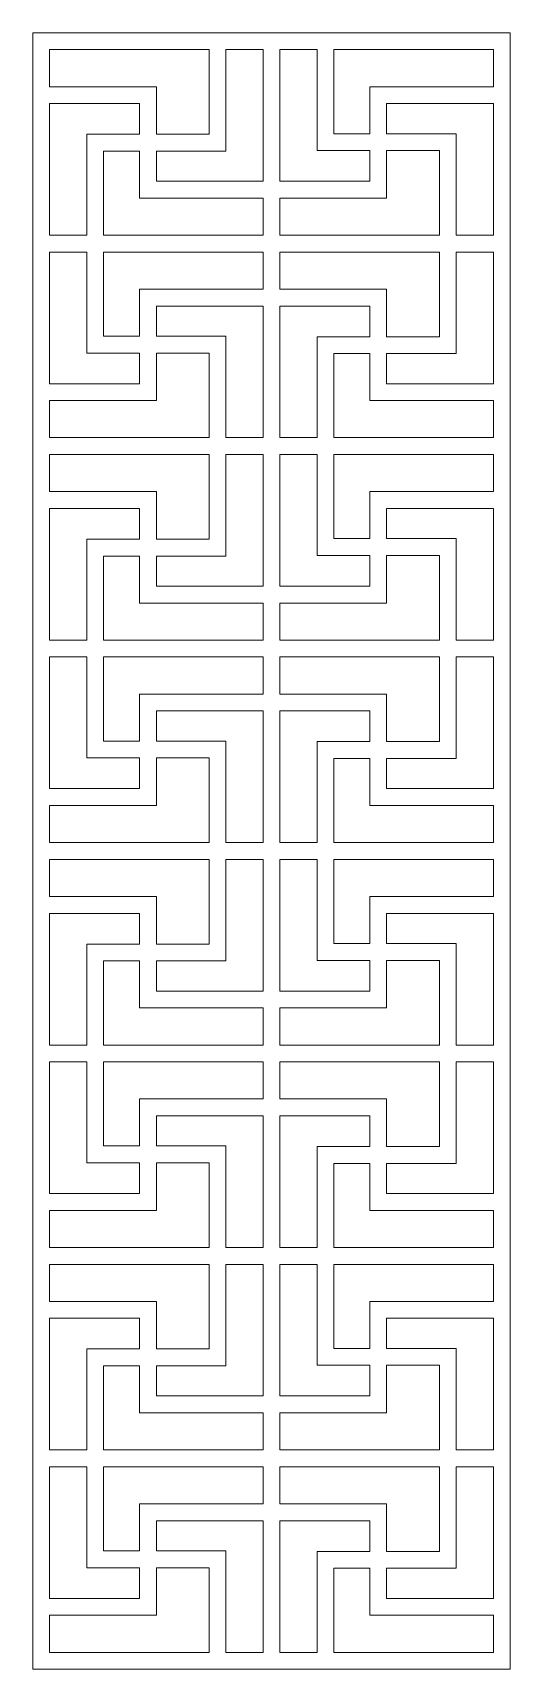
# Model space of a CAD drawing. Header units: centimetres. Extents: x -5.3 to 3.9, y -15.8 to 15.9.
import ezdxf

# ---------------------------------------------------------------- set-up
doc = ezdxf.new("R2010")
doc.units = ezdxf.units.CM
doc.header["$MEASUREMENT"] = 0
doc.layers.add('layer 1', color=7, linetype='Continuous')

msp = doc.modelspace()

# ---------------------------------------------------------------- linework, layer by layer
at = {"layer": 'layer 1', "color": 242, "lineweight": 9}
for points, knots in [([(-5.34996, -15.78353), (-5.34996, -5.22773), (-5.34996, 5.32808), (-5.34996, 15.88389), (-5.34996, 15.88389), (-2.27051, 15.88389), (0.80895, 15.88389), (3.88841, 15.88389), (3.88841, 15.88389), (3.88841, 5.32808), (3.88841, -5.22773), (3.88841, -15.78353), (3.88841, -15.78353), (0.80895, -15.78353), (-2.27051, -15.78353), (-5.34996, -15.78353)], [0, 0, 0, 0, 0.2, 0.2, 0.2, 0.2, 0.4, 0.4, 0.4, 0.4, 0.6, 0.6, 0.6, 0.6, 1, 1, 1, 1]), ([(-1.93795, 15.55763), (-1.93795, 15.55763), (-1.93795, 13.91984), (-1.93795, 13.91984), (-1.93795, 13.91984), (-1.93795, 13.91984), (-2.9588, 13.91984), (-2.9588, 13.91984), (-2.9588, 13.91984), (-2.9588, 13.91984), (-2.9588, 14.83985), (-2.9588, 14.83985), (-2.9588, 14.83985), (-2.9588, 14.83985), (-2.9588, 14.83985), (-2.9588, 14.83985), (-2.9588, 14.83985), (-3.62542, 14.83985), (-4.35323, 14.83985), (-5.0237, 14.83985), (-5.0237, 14.83985), (-5.0237, 14.83985), (-5.0237, 15.55763), (-5.0237, 15.55763), (-5.0237, 15.55763), (-5.0237, 15.55763), (-1.93795, 15.55763), (-1.93795, 15.55763)], [0, 0, 0, 0, 0.125, 0.125, 0.125, 0.125, 0.25, 0.25, 0.25, 0.25, 0.375, 0.375, 0.375, 0.375, 0.5, 0.5, 0.5, 0.5, 0.625, 0.625, 0.625, 0.625, 0.75, 0.75, 0.75, 0.75, 1, 1, 1, 1]), ([(-0.89391, 13.01028), (-0.89391, 13.01028), (-0.89391, 15.55763), (-0.89391, 15.55763), (-0.89391, 15.55763), (-0.89391, 15.55763), (-1.61168, 15.55763), (-1.61168, 15.55763), (-1.61168, 15.55763), (-1.61168, 14.92058), (-1.61168, 14.22659), (-1.61168, 13.59358), (-1.61168, 13.59358), (-1.61168, 13.59358), (-2.9588, 13.59358), (-2.9588, 13.59358), (-2.9588, 13.59358), (-2.9588, 13.59358), (-2.9588, 13.01028), (-2.9588, 13.01028), (-2.9588, 13.01028), (-2.9588, 13.01028), (-0.89391, 13.01028), (-0.89391, 13.01028)], [0, 0, 0, 0, 0.14285714, 0.14285714, 0.14285714, 0.14285714, 0.28571429, 0.28571429, 0.28571429, 0.28571429, 0.42857143, 0.42857143, 0.42857143, 0.42857143, 0.57142857, 0.57142857, 0.57142857, 0.57142857, 0.71428571, 0.71428571, 0.71428571, 0.71428571, 1, 1, 1, 1]), ([(-0.56764, 13.01028), (-0.56764, 13.01028), (-0.56764, 15.55763), (-0.56764, 15.55763), (-0.56764, 15.55763), (-0.56764, 15.55763), (0.15013, 15.55763), (0.15013, 15.55763), (0.15013, 15.55763), (0.15013, 14.92405), (0.15013, 14.23354), (0.15013, 13.60403), (0.15013, 13.60403), (0.15013, 13.60403), (1.17099, 13.60403), (1.17099, 13.60403), (1.17099, 13.60403), (1.17099, 13.60403), (1.17099, 13.01028), (1.17099, 13.01028), (1.17099, 13.01028), (1.17099, 13.01028), (-0.56764, 13.01028), (-0.56764, 13.01028)], [0, 0, 0, 0, 0.14285714, 0.14285714, 0.14285714, 0.14285714, 0.28571429, 0.28571429, 0.28571429, 0.28571429, 0.42857143, 0.42857143, 0.42857143, 0.42857143, 0.57142857, 0.57142857, 0.57142857, 0.57142857, 0.71428571, 0.71428571, 0.71428571, 0.71428571, 1, 1, 1, 1]), ([(0.4764, 15.55763), (0.4764, 15.55763), (0.4764, 13.93029), (0.4764, 13.93029), (0.4764, 13.93029), (0.4764, 13.93029), (1.17099, 13.93029), (1.17099, 13.93029), (1.17099, 13.93029), (1.17099, 13.93029), (1.17099, 14.83738), (1.17099, 14.83738), (1.17099, 14.83738), (1.17099, 14.83738), (1.17099, 14.83985), (1.17099, 14.83985), (1.17099, 14.83985), (1.17099, 14.83985), (3.56215, 14.83985), (3.56215, 14.83985), (3.56215, 14.83985), (3.56215, 14.83985), (3.56215, 15.55763), (3.56215, 15.55763), (3.56215, 15.55763), (3.56215, 15.55763), (0.4764, 15.55763), (0.4764, 15.55763)], [0, 0, 0, 0, 0.125, 0.125, 0.125, 0.125, 0.25, 0.25, 0.25, 0.25, 0.375, 0.375, 0.375, 0.375, 0.5, 0.5, 0.5, 0.5, 0.625, 0.625, 0.625, 0.625, 0.75, 0.75, 0.75, 0.75, 1, 1, 1, 1]), ([(-5.0237, 11.96625), (-4.78444, 11.96625), (-4.54518, 11.96625), (-4.30592, 11.96625), (-4.30592, 11.96625), (-4.30592, 12.59982), (-4.30592, 13.29033), (-4.30592, 13.91984), (-4.30592, 13.91984), (-4.30592, 13.91984), (-3.28506, 13.91984), (-3.28506, 13.91984), (-3.28506, 13.91984), (-3.28506, 13.91984), (-3.28506, 14.51359), (-3.28506, 14.51359), (-3.28506, 14.51359), (-3.28506, 14.51359), (-5.0237, 14.51359), (-5.0237, 14.51359), (-5.0237, 14.51359), (-5.0237, 14.51359), (-5.0237, 11.96625), (-5.0237, 11.96625)], [0, 0, 0, 0, 0.14285714, 0.14285714, 0.14285714, 0.14285714, 0.28571429, 0.28571429, 0.28571429, 0.28571429, 0.42857143, 0.42857143, 0.42857143, 0.42857143, 0.57142857, 0.57142857, 0.57142857, 0.57142857, 0.71428571, 0.71428571, 0.71428571, 0.71428571, 1, 1, 1, 1]), ([(2.84437, 11.96625), (3.08363, 11.96625), (3.32289, 11.96625), (3.56215, 11.96625), (3.56215, 11.96625), (3.56215, 11.96625), (3.56215, 14.51359), (3.56215, 14.51359), (3.56215, 14.51359), (3.56215, 14.51359), (1.49725, 14.51359), (1.49725, 14.51359), (1.49725, 14.51359), (1.49725, 14.51359), (1.49725, 13.93029), (1.49725, 13.93029), (1.49725, 13.93029), (1.49725, 13.93029), (2.84437, 13.93029), (2.84437, 13.93029), (2.84437, 13.93029), (2.84437, 13.29728), (2.84437, 12.60329), (2.84437, 11.96625)], [0, 0, 0, 0, 0.14285714, 0.14285714, 0.14285714, 0.14285714, 0.28571429, 0.28571429, 0.28571429, 0.28571429, 0.42857143, 0.42857143, 0.42857143, 0.42857143, 0.57142857, 0.57142857, 0.57142857, 0.57142857, 0.71428571, 0.71428571, 0.71428571, 0.71428571, 1, 1, 1, 1]), ([(-3.97966, 11.96625), (-2.95107, 11.96625), (-1.92249, 11.96625), (-0.89391, 11.96625), (-0.89391, 11.96625), (-0.89391, 11.96625), (-0.89391, 12.68402), (-0.89391, 12.68402), (-0.89391, 12.68402), (-0.89391, 12.68402), (-3.28506, 12.68402), (-3.28506, 12.68402), (-3.28506, 12.68402), (-3.28506, 12.68402), (-3.28506, 12.68649), (-3.28506, 12.68649), (-3.28506, 12.68649), (-3.28506, 12.68649), (-3.28506, 13.59358), (-3.28506, 13.59358), (-3.28506, 13.59358), (-3.28506, 13.59358), (-3.97966, 13.59358), (-3.97966, 13.59358), (-3.97966, 13.59358), (-3.97966, 13.59358), (-3.97966, 11.96625), (-3.97966, 11.96625)], [0, 0, 0, 0, 0.125, 0.125, 0.125, 0.125, 0.25, 0.25, 0.25, 0.25, 0.375, 0.375, 0.375, 0.375, 0.5, 0.5, 0.5, 0.5, 0.625, 0.625, 0.625, 0.625, 0.75, 0.75, 0.75, 0.75, 1, 1, 1, 1]), ([(-0.56764, 11.96625), (0.46094, 11.96625), (1.48952, 11.96625), (2.51811, 11.96625), (2.51811, 11.96625), (2.51811, 11.96625), (2.51811, 13.60403), (2.51811, 13.60403), (2.51811, 13.60403), (2.51811, 13.60403), (1.49725, 13.60403), (1.49725, 13.60403), (1.49725, 13.60403), (1.49725, 13.60403), (1.49725, 12.68402), (1.49725, 12.68402), (1.49725, 12.68402), (1.49725, 12.68402), (1.49725, 12.68402), (1.49725, 12.68402), (1.49725, 12.68402), (0.83063, 12.68402), (0.10282, 12.68402), (-0.56764, 12.68402), (-0.56764, 12.68402), (-0.56764, 12.68402), (-0.56764, 11.96625), (-0.56764, 11.96625)], [0, 0, 0, 0, 0.125, 0.125, 0.125, 0.125, 0.25, 0.25, 0.25, 0.25, 0.375, 0.375, 0.375, 0.375, 0.5, 0.5, 0.5, 0.5, 0.625, 0.625, 0.625, 0.625, 0.75, 0.75, 0.75, 0.75, 1, 1, 1, 1]), ([(-5.0237, 11.63998), (-4.78444, 11.63998), (-4.54518, 11.63998), (-4.30592, 11.63998), (-4.30592, 11.63998), (-4.30592, 11.0064), (-4.30592, 10.3159), (-4.30592, 9.68639), (-4.30592, 9.68639), (-4.30592, 9.68639), (-3.28506, 9.68639), (-3.28506, 9.68639), (-3.28506, 9.68639), (-3.28506, 9.68639), (-3.28506, 9.09264), (-3.28506, 9.09264), (-3.28506, 9.09264), (-3.28506, 9.09264), (-5.0237, 9.09264), (-5.0237, 9.09264), (-5.0237, 9.09264), (-5.0237, 9.09264), (-5.0237, 11.63998), (-5.0237, 11.63998)], [0, 0, 0, 0, 0.14285714, 0.14285714, 0.14285714, 0.14285714, 0.28571429, 0.28571429, 0.28571429, 0.28571429, 0.42857143, 0.42857143, 0.42857143, 0.42857143, 0.57142857, 0.57142857, 0.57142857, 0.57142857, 0.71428571, 0.71428571, 0.71428571, 0.71428571, 1, 1, 1, 1]), ([(-3.97966, 11.63998), (-2.95107, 11.63998), (-1.92249, 11.63998), (-0.89391, 11.63998), (-0.89391, 11.63998), (-0.89391, 11.63998), (-0.89391, 10.92221), (-0.89391, 10.92221), (-0.89391, 10.92221), (-0.89391, 10.92221), (-3.28506, 10.92221), (-3.28506, 10.92221), (-3.28506, 10.92221), (-3.28506, 10.92221), (-3.28506, 10.91974), (-3.28506, 10.91974), (-3.28506, 10.91974), (-3.28506, 10.91974), (-3.28506, 10.01265), (-3.28506, 10.01265), (-3.28506, 10.01265), (-3.28506, 10.01265), (-3.97966, 10.01265), (-3.97966, 10.01265), (-3.97966, 10.01265), (-3.97966, 10.01265), (-3.97966, 11.63998), (-3.97966, 11.63998)], [0, 0, 0, 0, 0.125, 0.125, 0.125, 0.125, 0.25, 0.25, 0.25, 0.25, 0.375, 0.375, 0.375, 0.375, 0.5, 0.5, 0.5, 0.5, 0.625, 0.625, 0.625, 0.625, 0.75, 0.75, 0.75, 0.75, 1, 1, 1, 1]), ([(-0.56764, 11.63998), (0.46094, 11.63998), (1.48952, 11.63998), (2.51811, 11.63998), (2.51811, 11.63998), (2.51811, 11.63998), (2.51811, 10.00219), (2.51811, 10.00219), (2.51811, 10.00219), (2.51811, 10.00219), (1.49725, 10.00219), (1.49725, 10.00219), (1.49725, 10.00219), (1.49725, 10.00219), (1.49725, 10.9222), (1.49725, 10.9222), (1.49725, 10.9222), (1.49725, 10.9222), (1.49725, 10.92221), (1.49725, 10.92221), (1.49725, 10.92221), (0.83063, 10.92221), (0.10282, 10.92221), (-0.56764, 10.92221), (-0.56764, 10.92221), (-0.56764, 10.92221), (-0.56764, 11.63998), (-0.56764, 11.63998)], [0, 0, 0, 0, 0.125, 0.125, 0.125, 0.125, 0.25, 0.25, 0.25, 0.25, 0.375, 0.375, 0.375, 0.375, 0.5, 0.5, 0.5, 0.5, 0.625, 0.625, 0.625, 0.625, 0.75, 0.75, 0.75, 0.75, 1, 1, 1, 1]), ([(2.84437, 11.63998), (3.08363, 11.63998), (3.32289, 11.63998), (3.56215, 11.63998), (3.56215, 11.63998), (3.56215, 11.63998), (3.56215, 9.09264), (3.56215, 9.09264), (3.56215, 9.09264), (3.56215, 9.09264), (1.49725, 9.09264), (1.49725, 9.09264), (1.49725, 9.09264), (1.49725, 9.09264), (1.49725, 9.67593), (1.49725, 9.67593), (1.49725, 9.67593), (1.49725, 9.67593), (2.84437, 9.67593), (2.84437, 9.67593), (2.84437, 9.67593), (2.84437, 10.30894), (2.84437, 11.00293), (2.84437, 11.63998)], [0, 0, 0, 0, 0.14285714, 0.14285714, 0.14285714, 0.14285714, 0.28571429, 0.28571429, 0.28571429, 0.28571429, 0.42857143, 0.42857143, 0.42857143, 0.42857143, 0.57142857, 0.57142857, 0.57142857, 0.57142857, 0.71428571, 0.71428571, 0.71428571, 0.71428571, 1, 1, 1, 1]), ([(-1.61168, 8.0486), (-1.37243, 8.0486), (-1.13317, 8.0486), (-0.89391, 8.0486), (-0.89391, 8.0486), (-0.89391, 8.0486), (-0.89391, 10.59594), (-0.89391, 10.59594), (-0.89391, 10.59594), (-0.89391, 10.59594), (-2.9588, 10.59594), (-2.9588, 10.59594), (-2.9588, 10.59594), (-2.9588, 10.59594), (-2.9588, 10.01265), (-2.9588, 10.01265), (-2.9588, 10.01265), (-2.9588, 10.01265), (-1.61168, 10.01265), (-1.61168, 10.01265), (-1.61168, 10.01265), (-1.61168, 9.37964), (-1.61168, 8.68565), (-1.61168, 8.0486)], [0, 0, 0, 0, 0.14285714, 0.14285714, 0.14285714, 0.14285714, 0.28571429, 0.28571429, 0.28571429, 0.28571429, 0.42857143, 0.42857143, 0.42857143, 0.42857143, 0.57142857, 0.57142857, 0.57142857, 0.57142857, 0.71428571, 0.71428571, 0.71428571, 0.71428571, 1, 1, 1, 1]), ([(-0.56764, 8.0486), (-0.32838, 8.0486), (-0.08913, 8.0486), (0.15013, 8.0486), (0.15013, 8.0486), (0.15013, 8.68218), (0.15013, 9.37269), (0.15013, 10.00219), (0.15013, 10.00219), (0.15013, 10.00219), (1.17099, 10.00219), (1.17099, 10.00219), (1.17099, 10.00219), (1.17099, 10.00219), (1.17099, 10.59594), (1.17099, 10.59594), (1.17099, 10.59594), (1.17099, 10.59594), (-0.56764, 10.59594), (-0.56764, 10.59594), (-0.56764, 10.59594), (-0.56764, 10.59594), (-0.56764, 8.0486), (-0.56764, 8.0486)], [0, 0, 0, 0, 0.14285714, 0.14285714, 0.14285714, 0.14285714, 0.28571429, 0.28571429, 0.28571429, 0.28571429, 0.42857143, 0.42857143, 0.42857143, 0.42857143, 0.57142857, 0.57142857, 0.57142857, 0.57142857, 0.71428571, 0.71428571, 0.71428571, 0.71428571, 1, 1, 1, 1]), ([(-5.0237, 8.0486), (-3.99512, 8.0486), (-2.96653, 8.0486), (-1.93795, 8.0486), (-1.93795, 8.0486), (-1.93795, 8.0486), (-1.93795, 9.68639), (-1.93795, 9.68639), (-1.93795, 9.68639), (-1.93795, 9.68639), (-2.9588, 9.68639), (-2.9588, 9.68639), (-2.9588, 9.68639), (-2.9588, 9.68639), (-2.9588, 8.76638), (-2.9588, 8.76638), (-2.9588, 8.76638), (-2.9588, 8.76638), (-2.9588, 8.76638), (-2.9588, 8.76638), (-2.9588, 8.76638), (-3.62542, 8.76638), (-4.35323, 8.76638), (-5.0237, 8.76638), (-5.0237, 8.76638), (-5.0237, 8.76638), (-5.0237, 8.0486), (-5.0237, 8.0486)], [0, 0, 0, 0, 0.125, 0.125, 0.125, 0.125, 0.25, 0.25, 0.25, 0.25, 0.375, 0.375, 0.375, 0.375, 0.5, 0.5, 0.5, 0.5, 0.625, 0.625, 0.625, 0.625, 0.75, 0.75, 0.75, 0.75, 1, 1, 1, 1]), ([(0.4764, 8.0486), (1.50498, 8.0486), (2.53356, 8.0486), (3.56215, 8.0486), (3.56215, 8.0486), (3.56215, 8.0486), (3.56215, 8.76638), (3.56215, 8.76638), (3.56215, 8.76638), (3.56215, 8.76638), (1.17099, 8.76638), (1.17099, 8.76638), (1.17099, 8.76638), (1.17099, 8.76638), (1.17099, 8.76884), (1.17099, 8.76884), (1.17099, 8.76884), (1.17099, 8.76884), (1.17099, 9.67593), (1.17099, 9.67593), (1.17099, 9.67593), (1.17099, 9.67593), (0.4764, 9.67593), (0.4764, 9.67593), (0.4764, 9.67593), (0.4764, 9.67593), (0.4764, 8.0486), (0.4764, 8.0486)], [0, 0, 0, 0, 0.125, 0.125, 0.125, 0.125, 0.25, 0.25, 0.25, 0.25, 0.375, 0.375, 0.375, 0.375, 0.5, 0.5, 0.5, 0.5, 0.625, 0.625, 0.625, 0.625, 0.75, 0.75, 0.75, 0.75, 1, 1, 1, 1]), ([(-1.93795, 7.72234), (-2.96653, 7.72234), (-3.99512, 7.72234), (-5.0237, 7.72234), (-5.0237, 7.72234), (-5.0237, 7.72234), (-5.0237, 7.00456), (-5.0237, 7.00456), (-5.0237, 7.00456), (-4.35323, 7.00456), (-3.62542, 7.00456), (-2.9588, 7.00456), (-2.9588, 7.00456), (-2.9588, 7.00456), (-2.9588, 7.00456), (-2.9588, 7.00456), (-2.9588, 7.00456), (-2.9588, 7.00456), (-2.9588, 6.08455), (-2.9588, 6.08455), (-2.9588, 6.08455), (-2.9588, 6.08455), (-1.93795, 6.08455), (-1.93795, 6.08455), (-1.93795, 6.08455), (-1.93795, 6.08455), (-1.93795, 7.72234), (-1.93795, 7.72234)], [0, 0, 0, 0, 0.125, 0.125, 0.125, 0.125, 0.25, 0.25, 0.25, 0.25, 0.375, 0.375, 0.375, 0.375, 0.5, 0.5, 0.5, 0.5, 0.625, 0.625, 0.625, 0.625, 0.75, 0.75, 0.75, 0.75, 1, 1, 1, 1]), ([(-0.89391, 7.72234), (-1.13317, 7.72234), (-1.37243, 7.72234), (-1.61168, 7.72234), (-1.61168, 7.72234), (-1.61168, 7.08529), (-1.61168, 6.3913), (-1.61168, 5.75829), (-1.61168, 5.75829), (-1.61168, 5.75829), (-2.9588, 5.75829), (-2.9588, 5.75829), (-2.9588, 5.75829), (-2.9588, 5.75829), (-2.9588, 5.17499), (-2.9588, 5.17499), (-2.9588, 5.17499), (-2.9588, 5.17499), (-0.89391, 5.17499), (-0.89391, 5.17499), (-0.89391, 5.17499), (-0.89391, 5.17499), (-0.89391, 7.72234), (-0.89391, 7.72234)], [0, 0, 0, 0, 0.14285714, 0.14285714, 0.14285714, 0.14285714, 0.28571429, 0.28571429, 0.28571429, 0.28571429, 0.42857143, 0.42857143, 0.42857143, 0.42857143, 0.57142857, 0.57142857, 0.57142857, 0.57142857, 0.71428571, 0.71428571, 0.71428571, 0.71428571, 1, 1, 1, 1]), ([(0.15013, 7.72234), (-0.08913, 7.72234), (-0.32838, 7.72234), (-0.56764, 7.72234), (-0.56764, 7.72234), (-0.56764, 7.72234), (-0.56764, 5.175), (-0.56764, 5.175), (-0.56764, 5.175), (-0.56764, 5.175), (1.17099, 5.175), (1.17099, 5.175), (1.17099, 5.175), (1.17099, 5.175), (1.17099, 5.76874), (1.17099, 5.76874), (1.17099, 5.76874), (1.17099, 5.76874), (0.15013, 5.76874), (0.15013, 5.76874), (0.15013, 5.76874), (0.15013, 6.39825), (0.15013, 7.08876), (0.15013, 7.72234)], [0, 0, 0, 0, 0.14285714, 0.14285714, 0.14285714, 0.14285714, 0.28571429, 0.28571429, 0.28571429, 0.28571429, 0.42857143, 0.42857143, 0.42857143, 0.42857143, 0.57142857, 0.57142857, 0.57142857, 0.57142857, 0.71428571, 0.71428571, 0.71428571, 0.71428571, 1, 1, 1, 1]), ([(3.56215, 7.72234), (2.53356, 7.72234), (1.50498, 7.72234), (0.4764, 7.72234), (0.4764, 7.72234), (0.4764, 7.72234), (0.4764, 6.09501), (0.4764, 6.09501), (0.4764, 6.09501), (0.4764, 6.09501), (1.17099, 6.09501), (1.17099, 6.09501), (1.17099, 6.09501), (1.17099, 6.09501), (1.17099, 7.0021), (1.17099, 7.0021), (1.17099, 7.0021), (1.17099, 7.0021), (1.17099, 7.00456), (1.17099, 7.00456), (1.17099, 7.00456), (1.17099, 7.00456), (3.56215, 7.00456), (3.56215, 7.00456), (3.56215, 7.00456), (3.56215, 7.00456), (3.56215, 7.72234), (3.56215, 7.72234)], [0, 0, 0, 0, 0.125, 0.125, 0.125, 0.125, 0.25, 0.25, 0.25, 0.25, 0.375, 0.375, 0.375, 0.375, 0.5, 0.5, 0.5, 0.5, 0.625, 0.625, 0.625, 0.625, 0.75, 0.75, 0.75, 0.75, 1, 1, 1, 1]), ([(-5.0237, 4.13096), (-4.78444, 4.13096), (-4.54518, 4.13096), (-4.30592, 4.13096), (-4.30592, 4.13096), (-4.30592, 4.76454), (-4.30592, 5.45504), (-4.30592, 6.08455), (-4.30592, 6.08455), (-4.30592, 6.08455), (-3.28506, 6.08455), (-3.28506, 6.08455), (-3.28506, 6.08455), (-3.28506, 6.08455), (-3.28506, 6.6783), (-3.28506, 6.6783), (-3.28506, 6.6783), (-3.28506, 6.6783), (-5.0237, 6.6783), (-5.0237, 6.6783), (-5.0237, 6.6783), (-5.0237, 6.6783), (-5.0237, 4.13096), (-5.0237, 4.13096)], [0, 0, 0, 0, 0.14285714, 0.14285714, 0.14285714, 0.14285714, 0.28571429, 0.28571429, 0.28571429, 0.28571429, 0.42857143, 0.42857143, 0.42857143, 0.42857143, 0.57142857, 0.57142857, 0.57142857, 0.57142857, 0.71428571, 0.71428571, 0.71428571, 0.71428571, 1, 1, 1, 1]), ([(2.84437, 4.13096), (3.08363, 4.13096), (3.32289, 4.13096), (3.56215, 4.13096), (3.56215, 4.13096), (3.56215, 4.13096), (3.56215, 6.6783), (3.56215, 6.6783), (3.56215, 6.6783), (3.56215, 6.6783), (1.49725, 6.6783), (1.49725, 6.6783), (1.49725, 6.6783), (1.49725, 6.6783), (1.49725, 6.09501), (1.49725, 6.09501), (1.49725, 6.09501), (1.49725, 6.09501), (2.84437, 6.09501), (2.84437, 6.09501), (2.84437, 6.09501), (2.84437, 5.462), (2.84437, 4.768), (2.84437, 4.13096)], [0, 0, 0, 0, 0.14285714, 0.14285714, 0.14285714, 0.14285714, 0.28571429, 0.28571429, 0.28571429, 0.28571429, 0.42857143, 0.42857143, 0.42857143, 0.42857143, 0.57142857, 0.57142857, 0.57142857, 0.57142857, 0.71428571, 0.71428571, 0.71428571, 0.71428571, 1, 1, 1, 1]), ([(-3.97966, 4.13096), (-2.95107, 4.13096), (-1.92249, 4.13096), (-0.89391, 4.13096), (-0.89391, 4.13096), (-0.89391, 4.13096), (-0.89391, 4.84873), (-0.89391, 4.84873), (-0.89391, 4.84873), (-0.89391, 4.84873), (-3.28506, 4.84873), (-3.28506, 4.84873), (-3.28506, 4.84873), (-3.28506, 4.84873), (-3.28506, 4.8512), (-3.28506, 4.8512), (-3.28506, 4.8512), (-3.28506, 4.8512), (-3.28506, 5.75829), (-3.28506, 5.75829), (-3.28506, 5.75829), (-3.28506, 5.75829), (-3.97966, 5.75829), (-3.97966, 5.75829), (-3.97966, 5.75829), (-3.97966, 5.75829), (-3.97966, 4.13096), (-3.97966, 4.13096)], [0, 0, 0, 0, 0.125, 0.125, 0.125, 0.125, 0.25, 0.25, 0.25, 0.25, 0.375, 0.375, 0.375, 0.375, 0.5, 0.5, 0.5, 0.5, 0.625, 0.625, 0.625, 0.625, 0.75, 0.75, 0.75, 0.75, 1, 1, 1, 1]), ([(-0.56764, 4.13096), (0.46094, 4.13096), (1.48952, 4.13096), (2.51811, 4.13096), (2.51811, 4.13096), (2.51811, 4.13096), (2.51811, 5.76874), (2.51811, 5.76874), (2.51811, 5.76874), (2.51811, 5.76874), (1.49725, 5.76874), (1.49725, 5.76874), (1.49725, 5.76874), (1.49725, 5.76874), (1.49725, 4.84873), (1.49725, 4.84873), (1.49725, 4.84873), (1.49725, 4.84873), (1.49725, 4.84873), (1.49725, 4.84873), (1.49725, 4.84873), (0.83063, 4.84873), (0.10282, 4.84873), (-0.56764, 4.84873), (-0.56764, 4.84873), (-0.56764, 4.84873), (-0.56764, 4.13096), (-0.56764, 4.13096)], [0, 0, 0, 0, 0.125, 0.125, 0.125, 0.125, 0.25, 0.25, 0.25, 0.25, 0.375, 0.375, 0.375, 0.375, 0.5, 0.5, 0.5, 0.5, 0.625, 0.625, 0.625, 0.625, 0.75, 0.75, 0.75, 0.75, 1, 1, 1, 1]), ([(-5.0237, 3.80469), (-4.78444, 3.80469), (-4.54518, 3.80469), (-4.30592, 3.80469), (-4.30592, 3.80469), (-4.30592, 3.17111), (-4.30592, 2.48061), (-4.30592, 1.8511), (-4.30592, 1.8511), (-4.30592, 1.8511), (-3.28506, 1.8511), (-3.28506, 1.8511), (-3.28506, 1.8511), (-3.28506, 1.8511), (-3.28506, 1.25735), (-3.28506, 1.25735), (-3.28506, 1.25735), (-3.28506, 1.25735), (-5.0237, 1.25735), (-5.0237, 1.25735), (-5.0237, 1.25735), (-5.0237, 1.25735), (-5.0237, 3.80469), (-5.0237, 3.80469)], [0, 0, 0, 0, 0.14285714, 0.14285714, 0.14285714, 0.14285714, 0.28571429, 0.28571429, 0.28571429, 0.28571429, 0.42857143, 0.42857143, 0.42857143, 0.42857143, 0.57142857, 0.57142857, 0.57142857, 0.57142857, 0.71428571, 0.71428571, 0.71428571, 0.71428571, 1, 1, 1, 1]), ([(-3.97966, 3.80469), (-2.95107, 3.80469), (-1.92249, 3.80469), (-0.89391, 3.80469), (-0.89391, 3.80469), (-0.89391, 3.80469), (-0.89391, 3.08692), (-0.89391, 3.08692), (-0.89391, 3.08692), (-0.89391, 3.08692), (-3.28506, 3.08692), (-3.28506, 3.08692), (-3.28506, 3.08692), (-3.28506, 3.08692), (-3.28506, 3.08445), (-3.28506, 3.08445), (-3.28506, 3.08445), (-3.28506, 3.08445), (-3.28506, 2.17736), (-3.28506, 2.17736), (-3.28506, 2.17736), (-3.28506, 2.17736), (-3.97966, 2.17736), (-3.97966, 2.17736), (-3.97966, 2.17736), (-3.97966, 2.17736), (-3.97966, 3.80469), (-3.97966, 3.80469)], [0, 0, 0, 0, 0.125, 0.125, 0.125, 0.125, 0.25, 0.25, 0.25, 0.25, 0.375, 0.375, 0.375, 0.375, 0.5, 0.5, 0.5, 0.5, 0.625, 0.625, 0.625, 0.625, 0.75, 0.75, 0.75, 0.75, 1, 1, 1, 1]), ([(-0.56764, 3.80469), (0.46094, 3.80469), (1.48952, 3.80469), (2.51811, 3.80469), (2.51811, 3.80469), (2.51811, 3.80469), (2.51811, 2.16691), (2.51811, 2.16691), (2.51811, 2.16691), (2.51811, 2.16691), (1.49725, 2.16691), (1.49725, 2.16691), (1.49725, 2.16691), (1.49725, 2.16691), (1.49725, 3.08692), (1.49725, 3.08692), (1.49725, 3.08692), (1.49725, 3.08692), (1.49725, 3.08692), (1.49725, 3.08692), (1.49725, 3.08692), (0.83063, 3.08692), (0.10282, 3.08692), (-0.56764, 3.08692), (-0.56764, 3.08692), (-0.56764, 3.08692), (-0.56764, 3.80469), (-0.56764, 3.80469)], [0, 0, 0, 0, 0.125, 0.125, 0.125, 0.125, 0.25, 0.25, 0.25, 0.25, 0.375, 0.375, 0.375, 0.375, 0.5, 0.5, 0.5, 0.5, 0.625, 0.625, 0.625, 0.625, 0.75, 0.75, 0.75, 0.75, 1, 1, 1, 1]), ([(2.84437, 3.80469), (3.08363, 3.80469), (3.32289, 3.80469), (3.56215, 3.80469), (3.56215, 3.80469), (3.56215, 3.80469), (3.56215, 1.25735), (3.56215, 1.25735), (3.56215, 1.25735), (3.56215, 1.25735), (1.49725, 1.25735), (1.49725, 1.25735), (1.49725, 1.25735), (1.49725, 1.25735), (1.49725, 1.84064), (1.49725, 1.84064), (1.49725, 1.84064), (1.49725, 1.84064), (2.84437, 1.84064), (2.84437, 1.84064), (2.84437, 1.84064), (2.84437, 2.47365), (2.84437, 3.16765), (2.84437, 3.80469)], [0, 0, 0, 0, 0.14285714, 0.14285714, 0.14285714, 0.14285714, 0.28571429, 0.28571429, 0.28571429, 0.28571429, 0.42857143, 0.42857143, 0.42857143, 0.42857143, 0.57142857, 0.57142857, 0.57142857, 0.57142857, 0.71428571, 0.71428571, 0.71428571, 0.71428571, 1, 1, 1, 1]), ([(-1.61168, 0.21331), (-1.37243, 0.21331), (-1.13317, 0.21331), (-0.89391, 0.21331), (-0.89391, 0.21331), (-0.89391, 0.21331), (-0.89391, 2.76065), (-0.89391, 2.76065), (-0.89391, 2.76065), (-0.89391, 2.76065), (-2.9588, 2.76065), (-2.9588, 2.76065), (-2.9588, 2.76065), (-2.9588, 2.76065), (-2.9588, 2.17736), (-2.9588, 2.17736), (-2.9588, 2.17736), (-2.9588, 2.17736), (-1.61168, 2.17736), (-1.61168, 2.17736), (-1.61168, 2.17736), (-1.61168, 1.54435), (-1.61168, 0.85036), (-1.61168, 0.21331)], [0, 0, 0, 0, 0.14285714, 0.14285714, 0.14285714, 0.14285714, 0.28571429, 0.28571429, 0.28571429, 0.28571429, 0.42857143, 0.42857143, 0.42857143, 0.42857143, 0.57142857, 0.57142857, 0.57142857, 0.57142857, 0.71428571, 0.71428571, 0.71428571, 0.71428571, 1, 1, 1, 1]), ([(-0.56764, 0.21331), (-0.32838, 0.21331), (-0.08913, 0.21331), (0.15013, 0.21331), (0.15013, 0.21331), (0.15013, 0.84689), (0.15013, 1.5374), (0.15013, 2.16691), (0.15013, 2.16691), (0.15013, 2.16691), (1.17099, 2.16691), (1.17099, 2.16691), (1.17099, 2.16691), (1.17099, 2.16691), (1.17099, 2.76065), (1.17099, 2.76065), (1.17099, 2.76065), (1.17099, 2.76065), (-0.56764, 2.76065), (-0.56764, 2.76065), (-0.56764, 2.76065), (-0.56764, 2.76065), (-0.56764, 0.21331), (-0.56764, 0.21331)], [0, 0, 0, 0, 0.14285714, 0.14285714, 0.14285714, 0.14285714, 0.28571429, 0.28571429, 0.28571429, 0.28571429, 0.42857143, 0.42857143, 0.42857143, 0.42857143, 0.57142857, 0.57142857, 0.57142857, 0.57142857, 0.71428571, 0.71428571, 0.71428571, 0.71428571, 1, 1, 1, 1]), ([(-5.0237, 0.21331), (-3.99512, 0.21331), (-2.96653, 0.21331), (-1.93795, 0.21331), (-1.93795, 0.21331), (-1.93795, 0.21331), (-1.93795, 1.8511), (-1.93795, 1.8511), (-1.93795, 1.8511), (-1.93795, 1.8511), (-2.9588, 1.8511), (-2.9588, 1.8511), (-2.9588, 1.8511), (-2.9588, 1.8511), (-2.9588, 0.93109), (-2.9588, 0.93109), (-2.9588, 0.93109), (-2.9588, 0.93109), (-2.9588, 0.93109), (-2.9588, 0.93109), (-2.9588, 0.93109), (-3.62542, 0.93109), (-4.35323, 0.93109), (-5.0237, 0.93109), (-5.0237, 0.93109), (-5.0237, 0.93109), (-5.0237, 0.21331), (-5.0237, 0.21331)], [0, 0, 0, 0, 0.125, 0.125, 0.125, 0.125, 0.25, 0.25, 0.25, 0.25, 0.375, 0.375, 0.375, 0.375, 0.5, 0.5, 0.5, 0.5, 0.625, 0.625, 0.625, 0.625, 0.75, 0.75, 0.75, 0.75, 1, 1, 1, 1]), ([(0.4764, 0.21331), (1.50498, 0.21331), (2.53356, 0.21331), (3.56215, 0.21331), (3.56215, 0.21331), (3.56215, 0.21331), (3.56215, 0.93109), (3.56215, 0.93109), (3.56215, 0.93109), (3.56215, 0.93109), (1.17099, 0.93109), (1.17099, 0.93109), (1.17099, 0.93109), (1.17099, 0.93109), (1.17099, 0.93355), (1.17099, 0.93355), (1.17099, 0.93355), (1.17099, 0.93355), (1.17099, 1.84064), (1.17099, 1.84064), (1.17099, 1.84064), (1.17099, 1.84064), (0.4764, 1.84064), (0.4764, 1.84064), (0.4764, 1.84064), (0.4764, 1.84064), (0.4764, 0.21331), (0.4764, 0.21331)], [0, 0, 0, 0, 0.125, 0.125, 0.125, 0.125, 0.25, 0.25, 0.25, 0.25, 0.375, 0.375, 0.375, 0.375, 0.5, 0.5, 0.5, 0.5, 0.625, 0.625, 0.625, 0.625, 0.75, 0.75, 0.75, 0.75, 1, 1, 1, 1]), ([(-1.93795, -0.11295), (-1.93795, -0.11295), (-1.93795, -1.75074), (-1.93795, -1.75074), (-1.93795, -1.75074), (-1.93795, -1.75074), (-2.9588, -1.75074), (-2.9588, -1.75074), (-2.9588, -1.75074), (-2.9588, -1.75074), (-2.9588, -0.83073), (-2.9588, -0.83073), (-2.9588, -0.83073), (-2.9588, -0.83073), (-2.9588, -0.83073), (-2.9588, -0.83073), (-2.9588, -0.83073), (-3.62542, -0.83073), (-4.35323, -0.83073), (-5.0237, -0.83073), (-5.0237, -0.83073), (-5.0237, -0.83073), (-5.0237, -0.11295), (-5.0237, -0.11295), (-5.0237, -0.11295), (-5.0237, -0.11295), (-1.93795, -0.11295), (-1.93795, -0.11295)], [0, 0, 0, 0, 0.125, 0.125, 0.125, 0.125, 0.25, 0.25, 0.25, 0.25, 0.375, 0.375, 0.375, 0.375, 0.5, 0.5, 0.5, 0.5, 0.625, 0.625, 0.625, 0.625, 0.75, 0.75, 0.75, 0.75, 1, 1, 1, 1]), ([(-0.89391, -2.66029), (-0.89391, -2.66029), (-0.89391, -0.11295), (-0.89391, -0.11295), (-0.89391, -0.11295), (-0.89391, -0.11295), (-1.61168, -0.11295), (-1.61168, -0.11295), (-1.61168, -0.11295), (-1.61168, -0.75), (-1.61168, -1.44399), (-1.61168, -2.077), (-1.61168, -2.077), (-1.61168, -2.077), (-2.9588, -2.077), (-2.9588, -2.077), (-2.9588, -2.077), (-2.9588, -2.077), (-2.9588, -2.66029), (-2.9588, -2.66029), (-2.9588, -2.66029), (-2.9588, -2.66029), (-0.89391, -2.66029), (-0.89391, -2.66029)], [0, 0, 0, 0, 0.14285714, 0.14285714, 0.14285714, 0.14285714, 0.28571429, 0.28571429, 0.28571429, 0.28571429, 0.42857143, 0.42857143, 0.42857143, 0.42857143, 0.57142857, 0.57142857, 0.57142857, 0.57142857, 0.71428571, 0.71428571, 0.71428571, 0.71428571, 1, 1, 1, 1]), ([(0.15013, -0.11295), (-0.08913, -0.11295), (-0.32838, -0.11295), (-0.56764, -0.11295), (-0.56764, -0.11295), (-0.56764, -0.11295), (-0.56764, -2.66029), (-0.56764, -2.66029), (-0.56764, -2.66029), (-0.56764, -2.66029), (1.17099, -2.66029), (1.17099, -2.66029), (1.17099, -2.66029), (1.17099, -2.66029), (1.17099, -2.06655), (1.17099, -2.06655), (1.17099, -2.06655), (1.17099, -2.06655), (0.15013, -2.06655), (0.15013, -2.06655), (0.15013, -2.06655), (0.15013, -1.43704), (0.15013, -0.74653), (0.15013, -0.11295)], [0, 0, 0, 0, 0.14285714, 0.14285714, 0.14285714, 0.14285714, 0.28571429, 0.28571429, 0.28571429, 0.28571429, 0.42857143, 0.42857143, 0.42857143, 0.42857143, 0.57142857, 0.57142857, 0.57142857, 0.57142857, 0.71428571, 0.71428571, 0.71428571, 0.71428571, 1, 1, 1, 1]), ([(3.56215, -0.11295), (2.53356, -0.11295), (1.50498, -0.11295), (0.4764, -0.11295), (0.4764, -0.11295), (0.4764, -0.11295), (0.4764, -1.74028), (0.4764, -1.74028), (0.4764, -1.74028), (0.4764, -1.74028), (1.17099, -1.74028), (1.17099, -1.74028), (1.17099, -1.74028), (1.17099, -1.74028), (1.17099, -0.83319), (1.17099, -0.83319), (1.17099, -0.83319), (1.17099, -0.83319), (1.17099, -0.83073), (1.17099, -0.83073), (1.17099, -0.83073), (1.17099, -0.83073), (3.56215, -0.83073), (3.56215, -0.83073), (3.56215, -0.83073), (3.56215, -0.83073), (3.56215, -0.11295), (3.56215, -0.11295)], [0, 0, 0, 0, 0.125, 0.125, 0.125, 0.125, 0.25, 0.25, 0.25, 0.25, 0.375, 0.375, 0.375, 0.375, 0.5, 0.5, 0.5, 0.5, 0.625, 0.625, 0.625, 0.625, 0.75, 0.75, 0.75, 0.75, 1, 1, 1, 1]), ([(-5.0237, -3.70433), (-4.78444, -3.70433), (-4.54518, -3.70433), (-4.30592, -3.70433), (-4.30592, -3.70433), (-4.30592, -3.07075), (-4.30592, -2.38025), (-4.30592, -1.75074), (-4.30592, -1.75074), (-4.30592, -1.75074), (-3.28506, -1.75074), (-3.28506, -1.75074), (-3.28506, -1.75074), (-3.28506, -1.75074), (-3.28506, -1.15699), (-3.28506, -1.15699), (-3.28506, -1.15699), (-3.28506, -1.15699), (-5.0237, -1.15699), (-5.0237, -1.15699), (-5.0237, -1.15699), (-5.0237, -1.15699), (-5.0237, -3.70433), (-5.0237, -3.70433)], [0, 0, 0, 0, 0.14285714, 0.14285714, 0.14285714, 0.14285714, 0.28571429, 0.28571429, 0.28571429, 0.28571429, 0.42857143, 0.42857143, 0.42857143, 0.42857143, 0.57142857, 0.57142857, 0.57142857, 0.57142857, 0.71428571, 0.71428571, 0.71428571, 0.71428571, 1, 1, 1, 1]), ([(2.84437, -3.70433), (3.08363, -3.70433), (3.32289, -3.70433), (3.56215, -3.70433), (3.56215, -3.70433), (3.56215, -3.70433), (3.56215, -1.15699), (3.56215, -1.15699), (3.56215, -1.15699), (3.56215, -1.15699), (1.49725, -1.15699), (1.49725, -1.15699), (1.49725, -1.15699), (1.49725, -1.15699), (1.49725, -1.74028), (1.49725, -1.74028), (1.49725, -1.74028), (1.49725, -1.74028), (2.84437, -1.74028), (2.84437, -1.74028), (2.84437, -1.74028), (2.84437, -2.37329), (2.84437, -3.06729), (2.84437, -3.70433)], [0, 0, 0, 0, 0.14285714, 0.14285714, 0.14285714, 0.14285714, 0.28571429, 0.28571429, 0.28571429, 0.28571429, 0.42857143, 0.42857143, 0.42857143, 0.42857143, 0.57142857, 0.57142857, 0.57142857, 0.57142857, 0.71428571, 0.71428571, 0.71428571, 0.71428571, 1, 1, 1, 1]), ([(-3.97966, -3.70433), (-2.95107, -3.70433), (-1.92249, -3.70433), (-0.89391, -3.70433), (-0.89391, -3.70433), (-0.89391, -3.70433), (-0.89391, -2.98656), (-0.89391, -2.98656), (-0.89391, -2.98656), (-0.89391, -2.98656), (-3.28506, -2.98656), (-3.28506, -2.98656), (-3.28506, -2.98656), (-3.28506, -2.98656), (-3.28506, -2.98409), (-3.28506, -2.98409), (-3.28506, -2.98409), (-3.28506, -2.98409), (-3.28506, -2.077), (-3.28506, -2.077), (-3.28506, -2.077), (-3.28506, -2.077), (-3.97966, -2.077), (-3.97966, -2.077), (-3.97966, -2.077), (-3.97966, -2.077), (-3.97966, -3.70433), (-3.97966, -3.70433)], [0, 0, 0, 0, 0.125, 0.125, 0.125, 0.125, 0.25, 0.25, 0.25, 0.25, 0.375, 0.375, 0.375, 0.375, 0.5, 0.5, 0.5, 0.5, 0.625, 0.625, 0.625, 0.625, 0.75, 0.75, 0.75, 0.75, 1, 1, 1, 1]), ([(-0.56764, -3.70433), (0.46094, -3.70433), (1.48952, -3.70433), (2.51811, -3.70433), (2.51811, -3.70433), (2.51811, -3.70433), (2.51811, -2.06655), (2.51811, -2.06655), (2.51811, -2.06655), (2.51811, -2.06655), (1.49725, -2.06655), (1.49725, -2.06655), (1.49725, -2.06655), (1.49725, -2.06655), (1.49725, -2.98656), (1.49725, -2.98656), (1.49725, -2.98656), (1.49725, -2.98656), (1.49725, -2.98656), (1.49725, -2.98656), (1.49725, -2.98656), (0.83063, -2.98656), (0.10282, -2.98656), (-0.56764, -2.98656), (-0.56764, -2.98656), (-0.56764, -2.98656), (-0.56764, -3.70433), (-0.56764, -3.70433)], [0, 0, 0, 0, 0.125, 0.125, 0.125, 0.125, 0.25, 0.25, 0.25, 0.25, 0.375, 0.375, 0.375, 0.375, 0.5, 0.5, 0.5, 0.5, 0.625, 0.625, 0.625, 0.625, 0.75, 0.75, 0.75, 0.75, 1, 1, 1, 1]), ([(-5.0237, -4.0306), (-4.78444, -4.0306), (-4.54518, -4.0306), (-4.30592, -4.0306), (-4.30592, -4.0306), (-4.30592, -4.66418), (-4.30592, -5.35468), (-4.30592, -5.98419), (-4.30592, -5.98419), (-4.30592, -5.98419), (-3.28506, -5.98419), (-3.28506, -5.98419), (-3.28506, -5.98419), (-3.28506, -5.98419), (-3.28506, -6.57794), (-3.28506, -6.57794), (-3.28506, -6.57794), (-3.28506, -6.57794), (-5.0237, -6.57794), (-5.0237, -6.57794), (-5.0237, -6.57794), (-5.0237, -6.57794), (-5.0237, -4.0306), (-5.0237, -4.0306)], [0, 0, 0, 0, 0.14285714, 0.14285714, 0.14285714, 0.14285714, 0.28571429, 0.28571429, 0.28571429, 0.28571429, 0.42857143, 0.42857143, 0.42857143, 0.42857143, 0.57142857, 0.57142857, 0.57142857, 0.57142857, 0.71428571, 0.71428571, 0.71428571, 0.71428571, 1, 1, 1, 1]), ([(-3.97966, -4.0306), (-2.95107, -4.0306), (-1.92249, -4.0306), (-0.89391, -4.0306), (-0.89391, -4.0306), (-0.89391, -4.0306), (-0.89391, -4.74837), (-0.89391, -4.74837), (-0.89391, -4.74837), (-0.89391, -4.74837), (-3.28506, -4.74837), (-3.28506, -4.74837), (-3.28506, -4.74837), (-3.28506, -4.74837), (-3.28506, -4.75084), (-3.28506, -4.75084), (-3.28506, -4.75084), (-3.28506, -4.75084), (-3.28506, -5.65793), (-3.28506, -5.65793), (-3.28506, -5.65793), (-3.28506, -5.65793), (-3.97966, -5.65793), (-3.97966, -5.65793), (-3.97966, -5.65793), (-3.97966, -5.65793), (-3.97966, -4.0306), (-3.97966, -4.0306)], [0, 0, 0, 0, 0.125, 0.125, 0.125, 0.125, 0.25, 0.25, 0.25, 0.25, 0.375, 0.375, 0.375, 0.375, 0.5, 0.5, 0.5, 0.5, 0.625, 0.625, 0.625, 0.625, 0.75, 0.75, 0.75, 0.75, 1, 1, 1, 1]), ([(-0.56764, -4.0306), (0.46094, -4.0306), (1.48952, -4.0306), (2.51811, -4.0306), (2.51811, -4.0306), (2.51811, -4.0306), (2.51811, -5.66838), (2.51811, -5.66838), (2.51811, -5.66838), (2.51811, -5.66838), (1.49725, -5.66838), (1.49725, -5.66838), (1.49725, -5.66838), (1.49725, -5.66838), (1.49725, -4.74837), (1.49725, -4.74837), (1.49725, -4.74837), (1.49725, -4.74837), (1.49725, -4.74837), (1.49725, -4.74837), (1.49725, -4.74837), (0.83063, -4.74837), (0.10282, -4.74837), (-0.56764, -4.74837), (-0.56764, -4.74837), (-0.56764, -4.74837), (-0.56764, -4.0306), (-0.56764, -4.0306)], [0, 0, 0, 0, 0.125, 0.125, 0.125, 0.125, 0.25, 0.25, 0.25, 0.25, 0.375, 0.375, 0.375, 0.375, 0.5, 0.5, 0.5, 0.5, 0.625, 0.625, 0.625, 0.625, 0.75, 0.75, 0.75, 0.75, 1, 1, 1, 1]), ([(2.84437, -4.0306), (3.08363, -4.0306), (3.32289, -4.0306), (3.56215, -4.0306), (3.56215, -4.0306), (3.56215, -4.0306), (3.56215, -6.57794), (3.56215, -6.57794), (3.56215, -6.57794), (3.56215, -6.57794), (1.49725, -6.57794), (1.49725, -6.57794), (1.49725, -6.57794), (1.49725, -6.57794), (1.49725, -5.99465), (1.49725, -5.99465), (1.49725, -5.99465), (1.49725, -5.99465), (2.84437, -5.99465), (2.84437, -5.99465), (2.84437, -5.99465), (2.84437, -5.36164), (2.84437, -4.66764), (2.84437, -4.0306)], [0, 0, 0, 0, 0.14285714, 0.14285714, 0.14285714, 0.14285714, 0.28571429, 0.28571429, 0.28571429, 0.28571429, 0.42857143, 0.42857143, 0.42857143, 0.42857143, 0.57142857, 0.57142857, 0.57142857, 0.57142857, 0.71428571, 0.71428571, 0.71428571, 0.71428571, 1, 1, 1, 1]), ([(-1.61168, -7.62198), (-1.37243, -7.62198), (-1.13317, -7.62198), (-0.89391, -7.62198), (-0.89391, -7.62198), (-0.89391, -7.62198), (-0.89391, -5.07463), (-0.89391, -5.07463), (-0.89391, -5.07463), (-0.89391, -5.07463), (-2.9588, -5.07463), (-2.9588, -5.07463), (-2.9588, -5.07463), (-2.9588, -5.07463), (-2.9588, -5.65793), (-2.9588, -5.65793), (-2.9588, -5.65793), (-2.9588, -5.65793), (-1.61168, -5.65793), (-1.61168, -5.65793), (-1.61168, -5.65793), (-1.61168, -6.29094), (-1.61168, -6.98493), (-1.61168, -7.62198)], [0, 0, 0, 0, 0.14285714, 0.14285714, 0.14285714, 0.14285714, 0.28571429, 0.28571429, 0.28571429, 0.28571429, 0.42857143, 0.42857143, 0.42857143, 0.42857143, 0.57142857, 0.57142857, 0.57142857, 0.57142857, 0.71428571, 0.71428571, 0.71428571, 0.71428571, 1, 1, 1, 1]), ([(-0.56764, -7.62198), (-0.32838, -7.62198), (-0.08913, -7.62198), (0.15013, -7.62198), (0.15013, -7.62198), (0.15013, -6.9884), (0.15013, -6.29789), (0.15013, -5.66838), (0.15013, -5.66838), (0.15013, -5.66838), (1.17099, -5.66838), (1.17099, -5.66838), (1.17099, -5.66838), (1.17099, -5.66838), (1.17099, -5.07464), (1.17099, -5.07464), (1.17099, -5.07464), (1.17099, -5.07464), (-0.56764, -5.07464), (-0.56764, -5.07464), (-0.56764, -5.07464), (-0.56764, -5.07464), (-0.56764, -7.62198), (-0.56764, -7.62198)], [0, 0, 0, 0, 0.14285714, 0.14285714, 0.14285714, 0.14285714, 0.28571429, 0.28571429, 0.28571429, 0.28571429, 0.42857143, 0.42857143, 0.42857143, 0.42857143, 0.57142857, 0.57142857, 0.57142857, 0.57142857, 0.71428571, 0.71428571, 0.71428571, 0.71428571, 1, 1, 1, 1]), ([(-5.0237, -7.62198), (-3.99512, -7.62198), (-2.96653, -7.62198), (-1.93795, -7.62198), (-1.93795, -7.62198), (-1.93795, -7.62198), (-1.93795, -5.98419), (-1.93795, -5.98419), (-1.93795, -5.98419), (-1.93795, -5.98419), (-2.9588, -5.98419), (-2.9588, -5.98419), (-2.9588, -5.98419), (-2.9588, -5.98419), (-2.9588, -6.9042), (-2.9588, -6.9042), (-2.9588, -6.9042), (-2.9588, -6.9042), (-2.9588, -6.9042), (-2.9588, -6.9042), (-2.9588, -6.9042), (-3.62542, -6.9042), (-4.35323, -6.9042), (-5.0237, -6.9042), (-5.0237, -6.9042), (-5.0237, -6.9042), (-5.0237, -7.62198), (-5.0237, -7.62198)], [0, 0, 0, 0, 0.125, 0.125, 0.125, 0.125, 0.25, 0.25, 0.25, 0.25, 0.375, 0.375, 0.375, 0.375, 0.5, 0.5, 0.5, 0.5, 0.625, 0.625, 0.625, 0.625, 0.75, 0.75, 0.75, 0.75, 1, 1, 1, 1]), ([(0.4764, -7.62198), (1.50498, -7.62198), (2.53356, -7.62198), (3.56215, -7.62198), (3.56215, -7.62198), (3.56215, -7.62198), (3.56215, -6.9042), (3.56215, -6.9042), (3.56215, -6.9042), (3.56215, -6.9042), (1.17099, -6.9042), (1.17099, -6.9042), (1.17099, -6.9042), (1.17099, -6.9042), (1.17099, -6.90174), (1.17099, -6.90174), (1.17099, -6.90174), (1.17099, -6.90174), (1.17099, -5.99465), (1.17099, -5.99465), (1.17099, -5.99465), (1.17099, -5.99465), (0.4764, -5.99465), (0.4764, -5.99465), (0.4764, -5.99465), (0.4764, -5.99465), (0.4764, -7.62198), (0.4764, -7.62198)], [0, 0, 0, 0, 0.125, 0.125, 0.125, 0.125, 0.25, 0.25, 0.25, 0.25, 0.375, 0.375, 0.375, 0.375, 0.5, 0.5, 0.5, 0.5, 0.625, 0.625, 0.625, 0.625, 0.75, 0.75, 0.75, 0.75, 1, 1, 1, 1]), ([(-1.93795, -7.94824), (-2.96653, -7.94824), (-3.99512, -7.94824), (-5.0237, -7.94824), (-5.0237, -7.94824), (-5.0237, -7.94824), (-5.0237, -8.66602), (-5.0237, -8.66602), (-5.0237, -8.66602), (-4.35323, -8.66602), (-3.62542, -8.66602), (-2.9588, -8.66602), (-2.9588, -8.66602), (-2.9588, -8.66602), (-2.9588, -8.66602), (-2.9588, -8.66602), (-2.9588, -8.66602), (-2.9588, -8.66602), (-2.9588, -9.58603), (-2.9588, -9.58603), (-2.9588, -9.58603), (-2.9588, -9.58603), (-1.93795, -9.58603), (-1.93795, -9.58603), (-1.93795, -9.58603), (-1.93795, -9.58603), (-1.93795, -7.94824), (-1.93795, -7.94824)], [0, 0, 0, 0, 0.125, 0.125, 0.125, 0.125, 0.25, 0.25, 0.25, 0.25, 0.375, 0.375, 0.375, 0.375, 0.5, 0.5, 0.5, 0.5, 0.625, 0.625, 0.625, 0.625, 0.75, 0.75, 0.75, 0.75, 1, 1, 1, 1]), ([(-0.89391, -7.94824), (-1.13317, -7.94824), (-1.37243, -7.94824), (-1.61168, -7.94824), (-1.61168, -7.94824), (-1.61168, -8.58529), (-1.61168, -9.27928), (-1.61168, -9.91229), (-1.61168, -9.91229), (-1.61168, -9.91229), (-2.9588, -9.91229), (-2.9588, -9.91229), (-2.9588, -9.91229), (-2.9588, -9.91229), (-2.9588, -10.49558), (-2.9588, -10.49558), (-2.9588, -10.49558), (-2.9588, -10.49558), (-0.89391, -10.49558), (-0.89391, -10.49558), (-0.89391, -10.49558), (-0.89391, -10.49558), (-0.89391, -7.94824), (-0.89391, -7.94824)], [0, 0, 0, 0, 0.14285714, 0.14285714, 0.14285714, 0.14285714, 0.28571429, 0.28571429, 0.28571429, 0.28571429, 0.42857143, 0.42857143, 0.42857143, 0.42857143, 0.57142857, 0.57142857, 0.57142857, 0.57142857, 0.71428571, 0.71428571, 0.71428571, 0.71428571, 1, 1, 1, 1]), ([(0.15013, -7.94824), (-0.08913, -7.94824), (-0.32838, -7.94824), (-0.56764, -7.94824), (-0.56764, -7.94824), (-0.56764, -7.94824), (-0.56764, -10.49558), (-0.56764, -10.49558), (-0.56764, -10.49558), (-0.56764, -10.49558), (1.17099, -10.49558), (1.17099, -10.49558), (1.17099, -10.49558), (1.17099, -10.49558), (1.17099, -9.90183), (1.17099, -9.90183), (1.17099, -9.90183), (1.17099, -9.90183), (0.15013, -9.90183), (0.15013, -9.90183), (0.15013, -9.90183), (0.15013, -9.27233), (0.15013, -8.58182), (0.15013, -7.94824)], [0, 0, 0, 0, 0.14285714, 0.14285714, 0.14285714, 0.14285714, 0.28571429, 0.28571429, 0.28571429, 0.28571429, 0.42857143, 0.42857143, 0.42857143, 0.42857143, 0.57142857, 0.57142857, 0.57142857, 0.57142857, 0.71428571, 0.71428571, 0.71428571, 0.71428571, 1, 1, 1, 1]), ([(3.56215, -7.94824), (2.53356, -7.94824), (1.50498, -7.94824), (0.4764, -7.94824), (0.4764, -7.94824), (0.4764, -7.94824), (0.4764, -9.57557), (0.4764, -9.57557), (0.4764, -9.57557), (0.4764, -9.57557), (1.17099, -9.57557), (1.17099, -9.57557), (1.17099, -9.57557), (1.17099, -9.57557), (1.17099, -8.66848), (1.17099, -8.66848), (1.17099, -8.66848), (1.17099, -8.66848), (1.17099, -8.66602), (1.17099, -8.66602), (1.17099, -8.66602), (1.17099, -8.66602), (3.56215, -8.66602), (3.56215, -8.66602), (3.56215, -8.66602), (3.56215, -8.66602), (3.56215, -7.94824), (3.56215, -7.94824)], [0, 0, 0, 0, 0.125, 0.125, 0.125, 0.125, 0.25, 0.25, 0.25, 0.25, 0.375, 0.375, 0.375, 0.375, 0.5, 0.5, 0.5, 0.5, 0.625, 0.625, 0.625, 0.625, 0.75, 0.75, 0.75, 0.75, 1, 1, 1, 1]), ([(-5.0237, -11.53962), (-4.78444, -11.53962), (-4.54518, -11.53962), (-4.30592, -11.53962), (-4.30592, -11.53962), (-4.30592, -10.90604), (-4.30592, -10.21554), (-4.30592, -9.58603), (-4.30592, -9.58603), (-4.30592, -9.58603), (-3.28506, -9.58603), (-3.28506, -9.58603), (-3.28506, -9.58603), (-3.28506, -9.58603), (-3.28506, -8.99228), (-3.28506, -8.99228), (-3.28506, -8.99228), (-3.28506, -8.99228), (-5.0237, -8.99228), (-5.0237, -8.99228), (-5.0237, -8.99228), (-5.0237, -8.99228), (-5.0237, -11.53962), (-5.0237, -11.53962)], [0, 0, 0, 0, 0.14285714, 0.14285714, 0.14285714, 0.14285714, 0.28571429, 0.28571429, 0.28571429, 0.28571429, 0.42857143, 0.42857143, 0.42857143, 0.42857143, 0.57142857, 0.57142857, 0.57142857, 0.57142857, 0.71428571, 0.71428571, 0.71428571, 0.71428571, 1, 1, 1, 1]), ([(2.84437, -11.53962), (3.08363, -11.53962), (3.32289, -11.53962), (3.56215, -11.53962), (3.56215, -11.53962), (3.56215, -11.53962), (3.56215, -8.99228), (3.56215, -8.99228), (3.56215, -8.99228), (3.56215, -8.99228), (1.49725, -8.99228), (1.49725, -8.99228), (1.49725, -8.99228), (1.49725, -8.99228), (1.49725, -9.57557), (1.49725, -9.57557), (1.49725, -9.57557), (1.49725, -9.57557), (2.84437, -9.57557), (2.84437, -9.57557), (2.84437, -9.57557), (2.84437, -10.20858), (2.84437, -10.90258), (2.84437, -11.53962)], [0, 0, 0, 0, 0.14285714, 0.14285714, 0.14285714, 0.14285714, 0.28571429, 0.28571429, 0.28571429, 0.28571429, 0.42857143, 0.42857143, 0.42857143, 0.42857143, 0.57142857, 0.57142857, 0.57142857, 0.57142857, 0.71428571, 0.71428571, 0.71428571, 0.71428571, 1, 1, 1, 1]), ([(-3.97966, -11.53962), (-2.95107, -11.53962), (-1.92249, -11.53962), (-0.89391, -11.53962), (-0.89391, -11.53962), (-0.89391, -11.53962), (-0.89391, -10.82185), (-0.89391, -10.82185), (-0.89391, -10.82185), (-0.89391, -10.82185), (-3.28506, -10.82185), (-3.28506, -10.82185), (-3.28506, -10.82185), (-3.28506, -10.82185), (-3.28506, -10.81938), (-3.28506, -10.81938), (-3.28506, -10.81938), (-3.28506, -10.81938), (-3.28506, -9.91229), (-3.28506, -9.91229), (-3.28506, -9.91229), (-3.28506, -9.91229), (-3.97966, -9.91229), (-3.97966, -9.91229), (-3.97966, -9.91229), (-3.97966, -9.91229), (-3.97966, -11.53962), (-3.97966, -11.53962)], [0, 0, 0, 0, 0.125, 0.125, 0.125, 0.125, 0.25, 0.25, 0.25, 0.25, 0.375, 0.375, 0.375, 0.375, 0.5, 0.5, 0.5, 0.5, 0.625, 0.625, 0.625, 0.625, 0.75, 0.75, 0.75, 0.75, 1, 1, 1, 1]), ([(-0.56764, -11.53962), (0.46094, -11.53962), (1.48952, -11.53962), (2.51811, -11.53962), (2.51811, -11.53962), (2.51811, -11.53962), (2.51811, -9.90183), (2.51811, -9.90183), (2.51811, -9.90183), (2.51811, -9.90183), (1.49725, -9.90183), (1.49725, -9.90183), (1.49725, -9.90183), (1.49725, -9.90183), (1.49725, -10.82184), (1.49725, -10.82184), (1.49725, -10.82184), (1.49725, -10.82184), (1.49725, -10.82185), (1.49725, -10.82185), (1.49725, -10.82185), (0.83063, -10.82185), (0.10282, -10.82185), (-0.56764, -10.82185), (-0.56764, -10.82185), (-0.56764, -10.82185), (-0.56764, -11.53962), (-0.56764, -11.53962)], [0, 0, 0, 0, 0.125, 0.125, 0.125, 0.125, 0.25, 0.25, 0.25, 0.25, 0.375, 0.375, 0.375, 0.375, 0.5, 0.5, 0.5, 0.5, 0.625, 0.625, 0.625, 0.625, 0.75, 0.75, 0.75, 0.75, 1, 1, 1, 1]), ([(-5.0237, -11.86589), (-4.78444, -11.86589), (-4.54518, -11.86589), (-4.30592, -11.86589), (-4.30592, -11.86589), (-4.30592, -12.49947), (-4.30592, -13.18997), (-4.30592, -13.81948), (-4.30592, -13.81948), (-4.30592, -13.81948), (-3.28506, -13.81948), (-3.28506, -13.81948), (-3.28506, -13.81948), (-3.28506, -13.81948), (-3.28506, -14.41323), (-3.28506, -14.41323), (-3.28506, -14.41323), (-3.28506, -14.41323), (-5.0237, -14.41323), (-5.0237, -14.41323), (-5.0237, -14.41323), (-5.0237, -14.41323), (-5.0237, -11.86589), (-5.0237, -11.86589)], [0, 0, 0, 0, 0.14285714, 0.14285714, 0.14285714, 0.14285714, 0.28571429, 0.28571429, 0.28571429, 0.28571429, 0.42857143, 0.42857143, 0.42857143, 0.42857143, 0.57142857, 0.57142857, 0.57142857, 0.57142857, 0.71428571, 0.71428571, 0.71428571, 0.71428571, 1, 1, 1, 1]), ([(-3.97966, -11.86589), (-2.95107, -11.86589), (-1.92249, -11.86589), (-0.89391, -11.86589), (-0.89391, -11.86589), (-0.89391, -11.86589), (-0.89391, -12.58366), (-0.89391, -12.58366), (-0.89391, -12.58366), (-0.89391, -12.58366), (-3.28506, -12.58366), (-3.28506, -12.58366), (-3.28506, -12.58366), (-3.28506, -12.58366), (-3.28506, -12.58613), (-3.28506, -12.58613), (-3.28506, -12.58613), (-3.28506, -12.58613), (-3.28506, -13.49322), (-3.28506, -13.49322), (-3.28506, -13.49322), (-3.28506, -13.49322), (-3.97966, -13.49322), (-3.97966, -13.49322), (-3.97966, -13.49322), (-3.97966, -13.49322), (-3.97966, -11.86589), (-3.97966, -11.86589)], [0, 0, 0, 0, 0.125, 0.125, 0.125, 0.125, 0.25, 0.25, 0.25, 0.25, 0.375, 0.375, 0.375, 0.375, 0.5, 0.5, 0.5, 0.5, 0.625, 0.625, 0.625, 0.625, 0.75, 0.75, 0.75, 0.75, 1, 1, 1, 1]), ([(-0.56764, -11.86589), (0.46094, -11.86589), (1.48952, -11.86589), (2.51811, -11.86589), (2.51811, -11.86589), (2.51811, -11.86589), (2.51811, -13.50367), (2.51811, -13.50367), (2.51811, -13.50367), (2.51811, -13.50367), (1.49725, -13.50367), (1.49725, -13.50367), (1.49725, -13.50367), (1.49725, -13.50367), (1.49725, -12.58366), (1.49725, -12.58366), (1.49725, -12.58366), (1.49725, -12.58366), (1.49725, -12.58366), (1.49725, -12.58366), (1.49725, -12.58366), (0.83063, -12.58366), (0.10282, -12.58366), (-0.56764, -12.58366), (-0.56764, -12.58366), (-0.56764, -12.58366), (-0.56764, -11.86589), (-0.56764, -11.86589)], [0, 0, 0, 0, 0.125, 0.125, 0.125, 0.125, 0.25, 0.25, 0.25, 0.25, 0.375, 0.375, 0.375, 0.375, 0.5, 0.5, 0.5, 0.5, 0.625, 0.625, 0.625, 0.625, 0.75, 0.75, 0.75, 0.75, 1, 1, 1, 1]), ([(2.84437, -11.86589), (3.08363, -11.86589), (3.32289, -11.86589), (3.56215, -11.86589), (3.56215, -11.86589), (3.56215, -11.86589), (3.56215, -14.41323), (3.56215, -14.41323), (3.56215, -14.41323), (3.56215, -14.41323), (1.49725, -14.41323), (1.49725, -14.41323), (1.49725, -14.41323), (1.49725, -14.41323), (1.49725, -13.82993), (1.49725, -13.82993), (1.49725, -13.82993), (1.49725, -13.82993), (2.84437, -13.82993), (2.84437, -13.82993), (2.84437, -13.82993), (2.84437, -13.19692), (2.84437, -12.50293), (2.84437, -11.86589)], [0, 0, 0, 0, 0.14285714, 0.14285714, 0.14285714, 0.14285714, 0.28571429, 0.28571429, 0.28571429, 0.28571429, 0.42857143, 0.42857143, 0.42857143, 0.42857143, 0.57142857, 0.57142857, 0.57142857, 0.57142857, 0.71428571, 0.71428571, 0.71428571, 0.71428571, 1, 1, 1, 1]), ([(-0.89391, -12.90992), (-0.89391, -12.90992), (-0.89391, -15.45727), (-0.89391, -15.45727), (-0.89391, -15.45727), (-0.89391, -15.45727), (-1.61168, -15.45727), (-1.61168, -15.45727), (-1.61168, -15.45727), (-1.61168, -14.82022), (-1.61168, -14.12623), (-1.61168, -13.49322), (-1.61168, -13.49322), (-1.61168, -13.49322), (-2.9588, -13.49322), (-2.9588, -13.49322), (-2.9588, -13.49322), (-2.9588, -13.49322), (-2.9588, -12.90992), (-2.9588, -12.90992), (-2.9588, -12.90992), (-2.9588, -12.90992), (-0.89391, -12.90992), (-0.89391, -12.90992)], [0, 0, 0, 0, 0.14285714, 0.14285714, 0.14285714, 0.14285714, 0.28571429, 0.28571429, 0.28571429, 0.28571429, 0.42857143, 0.42857143, 0.42857143, 0.42857143, 0.57142857, 0.57142857, 0.57142857, 0.57142857, 0.71428571, 0.71428571, 0.71428571, 0.71428571, 1, 1, 1, 1]), ([(-0.56764, -12.90992), (-0.56764, -12.90992), (-0.56764, -15.45727), (-0.56764, -15.45727), (-0.56764, -15.45727), (-0.56764, -15.45727), (0.15013, -15.45727), (0.15013, -15.45727), (0.15013, -15.45727), (0.15013, -14.82369), (0.15013, -14.13318), (0.15013, -13.50367), (0.15013, -13.50367), (0.15013, -13.50367), (1.17099, -13.50367), (1.17099, -13.50367), (1.17099, -13.50367), (1.17099, -13.50367), (1.17099, -12.90992), (1.17099, -12.90992), (1.17099, -12.90992), (1.17099, -12.90992), (-0.56764, -12.90992), (-0.56764, -12.90992)], [0, 0, 0, 0, 0.14285714, 0.14285714, 0.14285714, 0.14285714, 0.28571429, 0.28571429, 0.28571429, 0.28571429, 0.42857143, 0.42857143, 0.42857143, 0.42857143, 0.57142857, 0.57142857, 0.57142857, 0.57142857, 0.71428571, 0.71428571, 0.71428571, 0.71428571, 1, 1, 1, 1]), ([(-1.93795, -15.45727), (-1.93795, -15.45727), (-1.93795, -13.81948), (-1.93795, -13.81948), (-1.93795, -13.81948), (-1.93795, -13.81948), (-2.9588, -13.81948), (-2.9588, -13.81948), (-2.9588, -13.81948), (-2.9588, -13.81948), (-2.9588, -14.73949), (-2.9588, -14.73949), (-2.9588, -14.73949), (-2.9588, -14.73949), (-2.9588, -14.73949), (-2.9588, -14.73949), (-2.9588, -14.73949), (-3.62542, -14.73949), (-4.35323, -14.73949), (-5.0237, -14.73949), (-5.0237, -14.73949), (-5.0237, -14.73949), (-5.0237, -15.45727), (-5.0237, -15.45727), (-5.0237, -15.45727), (-5.0237, -15.45727), (-1.93795, -15.45727), (-1.93795, -15.45727)], [0, 0, 0, 0, 0.125, 0.125, 0.125, 0.125, 0.25, 0.25, 0.25, 0.25, 0.375, 0.375, 0.375, 0.375, 0.5, 0.5, 0.5, 0.5, 0.625, 0.625, 0.625, 0.625, 0.75, 0.75, 0.75, 0.75, 1, 1, 1, 1]), ([(0.4764, -15.45727), (0.4764, -15.45727), (0.4764, -13.82993), (0.4764, -13.82993), (0.4764, -13.82993), (0.4764, -13.82993), (1.17099, -13.82993), (1.17099, -13.82993), (1.17099, -13.82993), (1.17099, -13.82993), (1.17099, -14.73702), (1.17099, -14.73702), (1.17099, -14.73702), (1.17099, -14.73702), (1.17099, -14.73949), (1.17099, -14.73949), (1.17099, -14.73949), (1.17099, -14.73949), (3.56215, -14.73949), (3.56215, -14.73949), (3.56215, -14.73949), (3.56215, -14.73949), (3.56215, -15.45727), (3.56215, -15.45727), (3.56215, -15.45727), (3.56215, -15.45727), (0.4764, -15.45727), (0.4764, -15.45727)], [0, 0, 0, 0, 0.125, 0.125, 0.125, 0.125, 0.25, 0.25, 0.25, 0.25, 0.375, 0.375, 0.375, 0.375, 0.5, 0.5, 0.5, 0.5, 0.625, 0.625, 0.625, 0.625, 0.75, 0.75, 0.75, 0.75, 1, 1, 1, 1])]:
    msp.add_open_spline(points, degree=3, knots=knots, dxfattribs=at)

doc.saveas('drawing.dxf')
